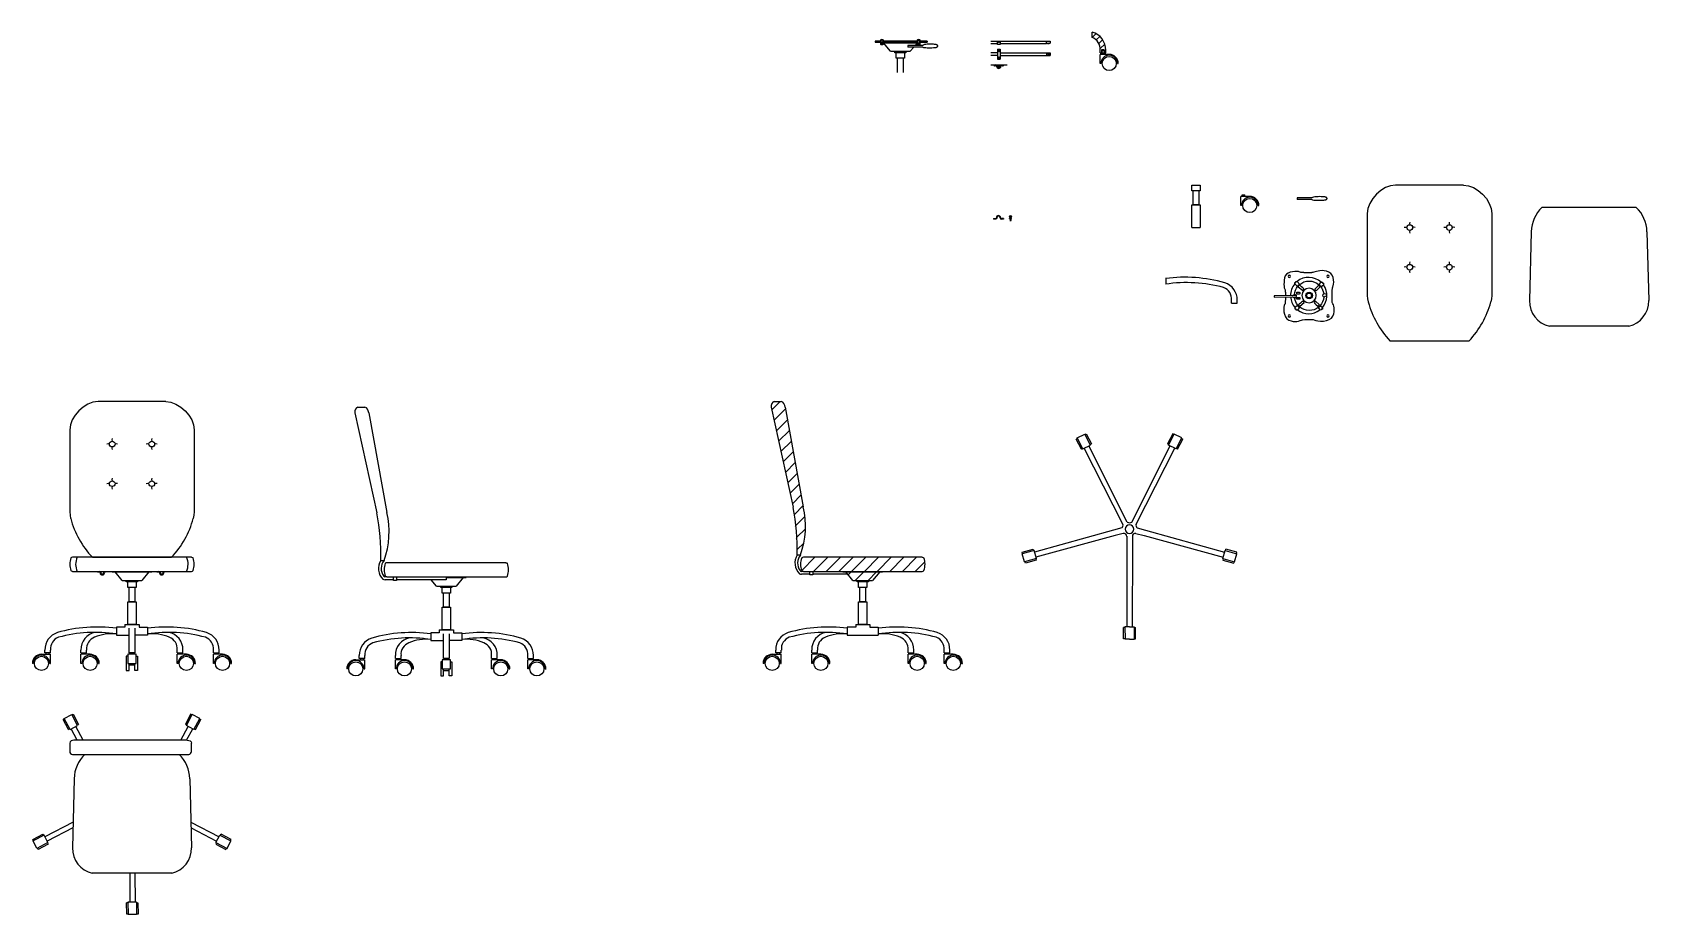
# Model space of a CAD drawing. Header units: millimetres. Extents: x 493 to 1064, y 679 to 991.
import ezdxf

# ---------------------------------------------------------------- set-up
doc = ezdxf.new("R2010")
doc.units = ezdxf.units.MM
doc.linetypes.add('CONTINUA', pattern=[0])
doc.layers.get('0').update_dxf_attribs({"color": 3})
for name, color, linetype in [('campiture', 4, 'Continuous'), ('giunzioni', 220, 'Continuous'), ('particolari', 8, 'Continuous'), ('sezioni', 3, 'Continuous')]:
    doc.layers.add(name, color=color, linetype=linetype)

msp = doc.modelspace()

# ---------------------------------------------------------------- hatches: boundary and pattern name
at = {"layer": 'campiture'}
h = msp.add_hatch(dxfattribs=at)
h.set_pattern_fill('ANSI31', color=256, scale=0.2)
h.set_pattern_definition([(45, (-10.06585, 0), (-0.4490128, 0.4490128), [])])
h.paths.add_polyline_path([(808.94, 987.28), (808.94, 987.65), (806.39, 987.65), (806.39, 987.28)])
h.paths.add_polyline_path([(792.62, 987.28), (792.62, 987.65), (790.61, 987.65), (790.61, 987.28)])
h = msp.add_hatch(dxfattribs=at)
h.set_pattern_fill('ANSI31', color=256, scale=0.2)
h.paths.add_polyline_path([(805.63, 987.65), (793.38, 987.65), (793.38, 987.28), (805.63, 987.28)])
h = msp.add_hatch(dxfattribs=at)
h.set_pattern_fill('ANSI31', color=256, scale=0.2)
h.paths.add_polyline_path([(805.63, 987.28), (793.38, 987.28), (793.38, 987.08), (793.44, 987.08), (805.57, 987.08), (805.63, 987.08)])
h = msp.add_hatch(dxfattribs=at)
h.set_pattern_fill('ANSI31', color=256)
edge = h.paths.add_edge_path()
edge.add_line((765.22, 823.07), (758.8, 858.31))
edge.add_spline(control_points=[(758.8, 858.31), (758.66, 859.09), (758.24, 860.27), (757.44, 860.27)], knot_values=[0, 0, 0, 0, 2.390945, 2.390945, 2.390945, 2.390945], degree=3, periodic=0)
edge.add_line((757.44, 860.27), (754.94, 860.27))
edge.add_spline(control_points=[(754.94, 860.27), (754.2, 860.27), (753.71, 859.05), (753.87, 858.32)], knot_values=[0, 0, 0, 0, 2.22823, 2.22823, 2.22823, 2.22823], degree=3, periodic=0)
edge.add_line((753.87, 858.32), (761.63, 822.92))
edge.add_arc((683.99, 807.75), 79.11, -1.2153, 11.0538, ccw=False)
edge.add_line((763.08, 806.08), (764.2, 806.08))
edge.add_arc((736.12, 816.29), 29.87, 340.0087, 373.1129)
edge = h.paths.add_edge_path()
edge.add_spline(control_points=[(807.83, 805.05), (807.75, 805.24), (807.44, 805.27), (807.23, 805.27)], knot_values=[0, 0, 0, 0, 0.636726, 0.636726, 0.636726, 0.636726], degree=3, periodic=0)
edge.add_line((807.23, 805.27), (765.23, 805.27))
edge.add_spline(control_points=[(765.23, 805.27), (765.02, 805.27), (764.71, 805.24), (764.64, 805.05)], knot_values=[0, 0, 0, 0, 0.636726, 0.636726, 0.636726, 0.636726], degree=3, periodic=0)
edge.add_arc((770.33, 802.82), 6.11, 158.6619, 201.3475)
edge.add_spline(control_points=[(764.64, 800.6), (764.72, 800.39), (765.01, 800.27), (765.23, 800.27)], knot_values=[0, 0, 0, 0, 0.675703, 0.675703, 0.675703, 0.675703], degree=3, periodic=0)
edge.add_line((765.23, 800.27), (807.23, 800.27))
edge.add_spline(control_points=[(807.23, 800.27), (807.46, 800.27), (807.74, 800.39), (807.82, 800.6)], knot_values=[0, 0, 0, 0, 0.675703, 0.675703, 0.675703, 0.675703], degree=3, periodic=0)
edge.add_arc((802.13, 802.82), 6.11, 338.6525, 381.3377)
h.paths.add_polyline_path([(792.23, 800.07), (780.2, 800.07), (782.73, 797.07), (786.23, 797.07), (789.73, 797.07)])
at = {"layer": 'giunzioni'}
h = msp.add_hatch(dxfattribs=at)
h.set_pattern_fill('ANSI31', color=256, scale=0.5)
h.set_pattern_definition([(45, (12.5888, -2.7525), (-1.122532, 1.122532), [])])
h.paths.add_polyline_path([(867.3, 990.77), (867.3, 988.98, -0.337472), (870.11, 984.47), (870.11, 983.47), (870.55, 983.47), (870.55, 983.55), (870.65, 983.55), (870.65, 984.56), (871.58, 984.56), (871.58, 983.55), (871.68, 983.55), (871.68, 983.47), (872.11, 983.47), (872.11, 984.47, 0.348302)])
h = msp.add_hatch(dxfattribs=at)
h.set_pattern_fill('ANSI31', color=256, scale=0.1)
h.set_pattern_definition([(45, (-7.8122, -8.36437), (-0.2245064, 0.2245064), [])])
h.paths.add_polyline_path([(833.81, 978.78, 1), (834.81, 978.78, 1)])

# ---------------------------------------------------------------- linework, layer by layer
for p, q in [((796.01, 984.08), (793.51, 987.08)), ((796.01, 984.08), (803.01, 984.08)), ((796.01, 984.08), (799.51, 984.08)), ((797.51, 983.58), (797.51, 984.08)), ((801.51, 983.58), (797.51, 983.58)), ((798.01, 981.58), (798.01, 983.58)), ((799.51, 984.08), (801.51, 984.08)), ((801.51, 983.58), (801.01, 983.58)), ((801.01, 983.58), (801.01, 981.58)), ((801.51, 984.08), (801.51, 983.58)), ((807.41, 986.13), (802.11, 986.13)), ((802.11, 986.13), (802.11, 985.55)), ((807.41, 985.55), (802.11, 985.55)), ((804.24, 985.55), (803.01, 984.08)), ((805.51, 987.08), (804.72, 986.13)), ((831.45, 987.65), (852.45, 987.65)), ((833.8, 986.65), (831.45, 986.65)), ((833.8, 983.53), (831.45, 983.53)), ((833.8, 987.65), (834.8, 987.65)), ((851.15, 986.65), (834.8, 986.65)), ((834.8, 983.53), (852.45, 983.53)), ((851.15, 986.65), (851.15, 987.65)), ((851.15, 986.9), (852.45, 986.9)), ((851.15, 983.53), (851.15, 982.53)), ((852.45, 987.65), (852.45, 986.9)), ((852.45, 983.53), (852.45, 982.53)), ((801.01, 981.58), (798.01, 981.58)), ((798.51, 976.58), (798.51, 981.58)), ((800.51, 981.58), (800.51, 976.58)), ((833.8, 982.53), (831.45, 982.53)), ((834.8, 982.53), (852.45, 982.53)), ((539.93, 860.27), (515.93, 860.27)), ((607.75, 858.32), (610.25, 858.32)), ((606.68, 856.37), (614.44, 820.97)), ((611.61, 856.35), (618.03, 821.11)), ((505.93, 850.27), (505.93, 823.66)), ((549.93, 850.27), (549.93, 823.66)), ((548.93, 805.27), (506.93, 805.27)), ((506.93, 800.27), (548.93, 800.27)), ((513.93, 805.27), (541.93, 805.27)), ((515.7, 800.07), (515.7, 800.27)), ((515.7, 800.07), (516.39, 800.07)), ((519.16, 800.07), (518.51, 800.07)), ((519.16, 800.07), (519.16, 800.27)), ((520.93, 800.27), (520.93, 800.07)), ((520.93, 800.07), (534.93, 800.07)), ((524.43, 797.07), (521.93, 800.07)), ((533.93, 800.07), (531.43, 797.07)), ((534.93, 800.07), (534.93, 800.27)), ((536.7, 800.07), (536.7, 800.27)), ((536.7, 800.07), (537.39, 800.07)), ((540.16, 800.07), (539.51, 800.07)), ((540.16, 800.07), (540.16, 800.27)), ((615.89, 804.12), (617.01, 804.12)), ((660.04, 803.32), (618.04, 803.32)), ((524.43, 797.07), (531.43, 797.07)), ((524.43, 797.07), (527.93, 797.07)), ((525.93, 796.57), (525.93, 797.07)), ((529.93, 796.57), (525.93, 796.57)), ((526.43, 794.57), (526.43, 796.57)), ((529.43, 794.57), (526.43, 794.57)), ((526.93, 789.57), (526.93, 794.57)), ((527.93, 797.07), (529.93, 797.07)), ((528.93, 794.57), (528.93, 789.57)), ((529.93, 796.57), (529.43, 796.57)), ((529.43, 796.57), (529.43, 794.57)), ((529.93, 797.07), (529.93, 796.57)), ((618.04, 798.32), (617.31, 798.32)), ((620.39, 797.32), (617.37, 797.32)), ((618.04, 798.32), (660.04, 798.32)), ((620.39, 798.32), (621.39, 798.32)), ((620.39, 797.12), (620.39, 798.32)), ((621.39, 797.12), (620.39, 797.12)), ((621.39, 798.32), (621.39, 797.12)), ((639.04, 797.32), (621.39, 797.32)), ((635.54, 795.12), (633.71, 797.32)), ((635.54, 795.12), (642.54, 795.12)), ((635.54, 795.12), (639.04, 795.12)), ((637.04, 794.62), (637.04, 795.12)), ((641.04, 794.62), (637.04, 794.62)), ((637.54, 792.62), (637.54, 794.62)), ((639.04, 798.32), (639.04, 797.32)), ((639.04, 798.12), (646.04, 798.12)), ((639.04, 795.12), (641.04, 795.12)), ((641.04, 794.62), (640.54, 794.62)), ((640.54, 794.62), (640.54, 792.62)), ((641.04, 795.12), (641.04, 794.62)), ((645.04, 798.12), (642.54, 795.12)), ((646.04, 798.12), (646.04, 798.32)), ((526.43, 789.57), (529.43, 789.57)), ((526.43, 781.57), (526.43, 789.57)), ((528.93, 789.57), (526.93, 789.57)), ((529.43, 789.57), (529.43, 781.57)), ((640.54, 792.62), (637.54, 792.62)), ((638.04, 787.62), (638.04, 792.62)), ((640.04, 792.62), (640.04, 787.62)), ((637.54, 787.62), (640.54, 787.62)), ((637.54, 779.62), (637.54, 787.62)), ((640.04, 787.62), (638.04, 787.62)), ((640.54, 787.62), (640.54, 779.62)), ((525.43, 780.57), (522.43, 780.57)), ((522.43, 780.57), (522.43, 777.77)), ((522.43, 777.77), (526.93, 777.77)), ((525.43, 781.57), (530.43, 781.57)), ((525.43, 781.57), (525.43, 780.57)), ((529.43, 781.57), (526.43, 781.57)), ((526.93, 771.5), (526.93, 780.17)), ((528.93, 780.17), (528.93, 771.5)), ((533.43, 777.77), (528.93, 777.77)), ((530.43, 781.57), (530.43, 780.57)), ((530.43, 780.57), (533.43, 780.57)), ((533.43, 780.57), (533.43, 777.77)), ((636.54, 778.62), (633.54, 778.62)), ((633.54, 778.62), (633.54, 775.82)), ((636.54, 779.62), (641.54, 779.62)), ((636.54, 779.62), (636.54, 778.62)), ((640.54, 779.62), (637.54, 779.62)), ((638.04, 769.54), (638.04, 778.22)), ((640.04, 778.22), (640.04, 769.54)), ((641.54, 779.62), (641.54, 778.62)), ((641.54, 778.62), (644.54, 778.62)), ((644.54, 778.62), (644.54, 775.82)), ((497.15, 771.5), (497.15, 772.5)), ((499.15, 771.5), (497.15, 771.5)), ((497.65, 771), (497.65, 771.5)), ((498.65, 771), (498.65, 771.5)), ((499.15, 771.5), (499.15, 772.5)), ((509.9, 771.5), (509.9, 772.5)), ((509.9, 771.5), (511.9, 771.5)), ((510.4, 771), (510.4, 771.5)), ((511.4, 771), (511.4, 771.5)), ((511.9, 771.5), (511.9, 772.5)), ((528.93, 771.5), (526.93, 771.5)), ((527.43, 771.5), (527.43, 771)), ((528.43, 771.5), (528.43, 771)), ((543.94, 771.5), (543.94, 772.5)), ((543.94, 771.5), (545.94, 771.5)), ((544.44, 771), (544.44, 771.5)), ((545.44, 771), (545.44, 771.5)), ((545.94, 771.5), (545.94, 772.5)), ((556.71, 771.5), (556.71, 772.5)), ((556.71, 771.5), (558.71, 771.5)), ((557.21, 771), (557.21, 771.5)), ((558.21, 771), (558.21, 771.5)), ((558.71, 771.5), (558.71, 772.5)), ((633.54, 775.82), (638.04, 775.82)), ((644.54, 775.82), (640.04, 775.82)), ((493.01, 767.77), (492.71, 767.77)), ((495.93, 771), (499.15, 771)), ((498.85, 767.77), (499.15, 767.77)), ((499.15, 767.77), (499.15, 771)), ((509.9, 767.77), (509.9, 771)), ((513.13, 771), (509.9, 771)), ((510.21, 767.77), (509.9, 767.77)), ((516.04, 767.77), (516.35, 767.77)), ((526.43, 770.27), (525.93, 770.27)), ((525.93, 770.27), (525.93, 765.27)), ((526.43, 771), (526.43, 767.77)), ((529.43, 771), (526.43, 771)), ((526.43, 767.77), (529.43, 767.77)), ((526.93, 765.27), (526.93, 767.77)), ((526.93, 767.27), (528.93, 767.27)), ((528.93, 765.27), (528.93, 767.77)), ((529.43, 767.77), (529.43, 771)), ((529.43, 770.27), (529.93, 770.27)), ((529.93, 770.27), (529.93, 765.27)), ((543.94, 767.77), (543.94, 771)), ((547.16, 771), (543.94, 771)), ((544.24, 767.77), (543.94, 767.77)), ((550.08, 767.77), (550.38, 767.77)), ((556.71, 767.77), (556.71, 771)), ((559.93, 771), (556.71, 771)), ((557.01, 767.77), (556.71, 767.77)), ((562.85, 767.77), (563.15, 767.77)), ((604.13, 765.82), (603.82, 765.82)), ((607.04, 769.04), (610.27, 769.04)), ((608.27, 769.54), (608.27, 770.54)), ((610.27, 769.54), (608.27, 769.54)), ((608.77, 769.04), (608.77, 769.54)), ((609.77, 769.04), (609.77, 769.54)), ((609.96, 765.82), (610.27, 765.82)), ((610.27, 769.54), (610.27, 770.54)), ((610.27, 765.82), (610.27, 769.04)), ((621.02, 769.54), (621.02, 770.54)), ((621.02, 769.54), (623.02, 769.54)), ((621.02, 765.82), (621.02, 769.04)), ((624.24, 769.04), (621.02, 769.04)), ((621.32, 765.82), (621.02, 765.82)), ((621.52, 769.04), (621.52, 769.54)), ((622.52, 769.04), (622.52, 769.54)), ((623.02, 769.54), (623.02, 770.54)), ((627.16, 765.82), (627.46, 765.82)), ((637.54, 768.32), (637.04, 768.32)), ((637.04, 768.32), (637.04, 763.32)), ((637.54, 769.04), (637.54, 765.82)), ((640.54, 769.04), (637.54, 769.04)), ((637.54, 765.82), (640.54, 765.82)), ((640.04, 769.54), (638.04, 769.54)), ((638.04, 763.32), (638.04, 765.82)), ((638.54, 769.54), (638.54, 769.04)), ((639.54, 769.54), (639.54, 769.04)), ((640.04, 763.32), (640.04, 765.82)), ((640.54, 765.82), (640.54, 769.04)), ((640.54, 768.32), (641.04, 768.32)), ((641.04, 768.32), (641.04, 763.32)), ((655.06, 769.54), (655.06, 770.54)), ((655.06, 769.54), (657.06, 769.54)), ((655.06, 765.82), (655.06, 769.04)), ((658.28, 769.04), (655.06, 769.04)), ((655.36, 765.82), (655.06, 765.82)), ((655.56, 769.04), (655.56, 769.54)), ((656.56, 769.04), (656.56, 769.54)), ((657.06, 769.54), (657.06, 770.54)), ((661.2, 765.82), (661.5, 765.82)), ((667.82, 769.54), (667.82, 770.54)), ((667.82, 769.54), (669.82, 769.54)), ((667.82, 765.82), (667.82, 769.04)), ((671.04, 769.04), (667.82, 769.04)), ((668.13, 765.82), (667.82, 765.82)), ((668.32, 769.04), (668.32, 769.54)), ((669.32, 769.04), (669.32, 769.54)), ((669.82, 769.54), (669.82, 770.54)), ((673.96, 765.82), (674.27, 765.82)), ((525.93, 765.27), (526.93, 765.27)), ((529.93, 765.27), (528.93, 765.27)), ((637.04, 763.32), (638.04, 763.32)), ((638.04, 765.32), (640.04, 765.32)), ((641.04, 763.32), (640.04, 763.32)), ((503.99, 748.33), (506.65, 749.73)), ((508.69, 745.83), (506.65, 749.73)), ((506.65, 749.73), (506.74, 749.55)), ((506.74, 749.55), (507.18, 749.78)), ((507.18, 749.78), (509.04, 746.24)), ((548.67, 749.78), (546.82, 746.24)), ((547.16, 745.83), (549.21, 749.73)), ((549.12, 749.55), (548.67, 749.78)), ((549.21, 749.73), (549.12, 749.55)), ((551.87, 748.33), (549.21, 749.73)), ((504.07, 748.15), (503.63, 747.91)), ((505.5, 744.38), (503.63, 747.91)), ((506.03, 744.44), (503.99, 748.33)), ((505.5, 744.38), (505.92, 744.65)), ((506.03, 744.44), (508.69, 745.83)), ((508.61, 740.63), (506.48, 744.67)), ((510.65, 740.63), (508.11, 745.52)), ((508.6, 746.01), (509.04, 746.24)), ((508.69, 745.83), (508.6, 746.01)), ((545.21, 740.63), (547.75, 745.52)), ((547.26, 746.01), (546.82, 746.24)), ((547.16, 745.83), (547.26, 746.01)), ((549.82, 744.44), (547.16, 745.83)), ((547.25, 740.63), (549.38, 744.67)), ((549.82, 744.44), (551.87, 748.33)), ((549.82, 744.44), (549.91, 744.62)), ((549.91, 744.62), (550.36, 744.38)), ((550.36, 744.38), (552.23, 747.91)), ((551.79, 748.15), (552.23, 747.91)), ((505.93, 739.63), (505.93, 736.63)), ((547.48, 740.63), (507.43, 740.63)), ((548.98, 736.63), (548.98, 739.63)), ((506.93, 735.63), (541.93, 735.63)), ((541.93, 735.63), (547.98, 735.63)), ((507.48, 727.02), (506.88, 702.65)), ((548.38, 727.02), (548.98, 702.65)), ((507.1, 711.69), (497.15, 706.53)), ((507.05, 709.66), (498, 704.9)), ((548.76, 711.69), (558.71, 706.53)), ((548.81, 709.66), (557.85, 704.9)), ((492.89, 705.6), (496.43, 707.46)), ((493.13, 705.16), (492.89, 705.6)), ((496.84, 707.11), (492.95, 705.07)), ((492.95, 705.07), (493.13, 705.16)), ((494.34, 702.41), (492.95, 705.07)), ((498.24, 704.45), (494.34, 702.41)), ((498.29, 703.92), (494.76, 702.05)), ((496.67, 707.02), (496.43, 707.46)), ((496.84, 707.11), (496.67, 707.02)), ((498.24, 704.45), (496.84, 707.11)), ((498.24, 704.45), (498.06, 704.36)), ((498.06, 704.36), (498.29, 703.92)), ((557.8, 704.36), (557.56, 703.92)), ((557.56, 703.92), (561.1, 702.05)), ((557.62, 704.45), (559.01, 707.11)), ((557.62, 704.45), (561.52, 702.41)), ((557.62, 704.45), (557.8, 704.36)), ((559.01, 707.11), (562.91, 705.07)), ((559.01, 707.11), (559.19, 707.02)), ((559.19, 707.02), (559.43, 707.46)), ((562.96, 705.6), (559.43, 707.46)), ((561.52, 702.41), (562.91, 705.07)), ((562.73, 705.16), (562.96, 705.6)), ((562.91, 705.07), (562.73, 705.16)), ((494.52, 702.49), (494.76, 702.05)), ((561.33, 702.49), (561.1, 702.05)), ((541.96, 693.63), (513.89, 693.63)), ((527.15, 693.63), (527.18, 683.39)), ((528.93, 693.63), (529.02, 683.4)), ((526.53, 683.19), (526.03, 683.18)), ((526.06, 679.18), (526.03, 683.18)), ((529.52, 683.41), (526.52, 683.39)), ((526.52, 683.39), (526.56, 678.99)), ((526.52, 683.39), (526.53, 683.19)), ((529.52, 683.41), (529.56, 679.01)), ((529.52, 683.41), (529.53, 683.21)), ((529.53, 683.21), (530.03, 683.21)), ((530.03, 683.21), (530.07, 679.21)), ((526.56, 679.19), (526.06, 679.18)), ((526.56, 678.99), (526.56, 679.19)), ((529.56, 679.01), (526.56, 678.99)), ((530.07, 679.21), (529.56, 679.21))]:
    msp.add_line(p, q)
msp.add_lwpolyline([(807.41, 985.55), (807.65, 985.46), (808.01, 985.39), (808.48, 985.35), (809.01, 985.32), (809.58, 985.31), (810.15, 985.31), (810.7, 985.33), (811.18, 985.35), (811.58, 985.38), (811.9, 985.41), (812.14, 985.46), (812.33, 985.5), (812.46, 985.55), (812.55, 985.6), (812.61, 985.66), (812.66, 985.72), (812.69, 985.77), (812.71, 985.83), (812.72, 985.89), (812.73, 985.95), (812.72, 986.01), (812.71, 986.06), (812.69, 986.12), (812.66, 986.18), (812.61, 986.23), (812.55, 986.29), (812.46, 986.34), (812.33, 986.39), (812.14, 986.44), (811.9, 986.48), (811.58, 986.52), (811.18, 986.55), (810.69, 986.57), (810.15, 986.58), (809.57, 986.57), (809, 986.55), (808.47, 986.49), (808, 986.41), (807.64, 986.29), (807.41, 986.13)])
for centre, radius in [((520.93, 845.27), 1), ((534.93, 845.27), 1), ((520.93, 831.27), 1), ((534.93, 831.27), 1), ((517.43, 799.77), 0.5), ((538.43, 799.77), 0.5), ((495.93, 767.77), 2.5), ((513.13, 767.77), 2.5), ((547.16, 767.77), 2.5), ((559.93, 767.77), 2.5), ((607.04, 765.82), 2.5), ((624.24, 765.82), 2.5), ((658.28, 765.82), 2.5), ((671.04, 765.82), 2.5)]:
    msp.add_circle(centre, radius)
for centre, radius, start, end in [((522.26, 846.75), 1.42, 162.1962, 199.7517), ((536.26, 846.75), 1.42, 162.1962, 199.7517), ((519.5, 843.93), 1.42, 72.1962, 110.851), ((522.28, 843.84), 1.42, 162.1962, 200.851), ((522.41, 843.94), 1.42, 72.1962, 109.7517), ((533.5, 843.93), 1.42, 72.1962, 110.851), ((536.28, 843.84), 1.42, 162.1962, 200.851), ((536.41, 843.94), 1.42, 72.1962, 109.7517), ((519.5, 829.93), 1.42, 72.1962, 110.851), ((522.26, 832.75), 1.42, 162.1962, 199.7517), ((522.28, 829.84), 1.42, 162.1962, 200.851), ((522.41, 829.94), 1.42, 72.1962, 109.7517), ((533.5, 829.93), 1.42, 72.1962, 110.851), ((536.26, 832.75), 1.42, 162.1962, 199.7517), ((536.28, 829.84), 1.42, 162.1962, 200.851), ((536.41, 829.94), 1.42, 72.1962, 109.7517), ((537.33, 827.39), 32.19, 195.1454, 223.3814), ((518.53, 827.39), 32.19, 316.6186, 344.8546), ((536.8, 805.8), 79.11, 358.7847, 11.0538), ((588.94, 814.33), 29.87, 340.0087, 13.1129), ((512.03, 802.82), 6.11, 158.6623, 201.3475), ((514.13, 802.82), 6.11, 156.3482, 204.6254), ((541.65, 802.82), 6.11, 335.3746, 23.6518), ((543.83, 802.82), 6.11, 338.6525, 21.3377), ((620.42, 801.28), 5.35, 147.8769, 225.0197), ((620.51, 801.3), 4.49, 141.1697, 216.3372), ((623.14, 800.87), 6.11, 158.6623, 201.3475), ((654.94, 800.87), 6.11, 338.6525, 21.3377), ((517.43, 799.77), 0.748, 180, 0), ((517.43, 799.77), 0.557, 180, 0), ((538.43, 799.77), 0.748, 180, 0), ((538.43, 799.77), 0.557, 180, 0), ((503.52, 772.61), 6.37, 107.8159, 181.0531), ((503.51, 772.91), 4.38, 110.7878, 185.3803), ((515.63, 728.85), 51.77, 82.4595, 105.7661), ((514.96, 729.07), 49.66, 81.3544, 105.1787), ((516.06, 772.68), 6.16, 100.3409, 181.6854), ((516.27, 772.91), 4.38, 110.7878, 185.3803), ((520.91, 762.12), 16.12, 84.6432, 112.6068), ((540.22, 728.85), 51.77, 74.2339, 97.5405), ((540.89, 729.07), 49.66, 74.8213, 98.6456), ((534.93, 762.12), 16.12, 67.3932, 95.3568), ((539.78, 772.68), 6.16, 358.3146, 79.6591), ((539.57, 772.91), 4.38, 354.6197, 69.2122), ((552.34, 772.91), 4.38, 354.6197, 69.2122), ((552.34, 772.61), 6.37, 358.9469, 72.1841), ((626.75, 726.9), 51.77, 82.4595, 105.7661), ((651.34, 726.9), 51.77, 74.2339, 97.5405), ((614.63, 770.66), 6.37, 107.8159, 181.0531), ((614.63, 770.95), 4.38, 110.7878, 185.3803), ((626.08, 727.12), 49.66, 81.3544, 105.1787), ((627.18, 770.72), 6.16, 100.3409, 181.6854), ((627.38, 770.95), 4.38, 110.7878, 185.3803), ((632.03, 760.17), 16.12, 84.6432, 112.6068), ((652.01, 727.12), 49.66, 74.8213, 98.6456), ((646.05, 760.17), 16.12, 67.3932, 95.3568), ((650.9, 770.72), 6.16, 358.3146, 79.6591), ((650.69, 770.95), 4.38, 354.6197, 69.2122), ((663.46, 770.95), 4.38, 354.6197, 69.2122), ((663.46, 770.66), 6.37, 358.9469, 72.1841), ((495.93, 767.77), 3.22, 90, 180), ((495.93, 767.77), 2.92, 0, 180), ((513.13, 767.77), 2.92, 0, 180), ((513.13, 767.77), 3.22, 0, 90), ((547.16, 767.77), 2.92, 0, 180), ((547.16, 767.77), 3.22, 0, 90), ((559.93, 767.77), 2.92, 0, 180), ((559.93, 767.77), 3.22, 0, 90), ((607.04, 765.82), 3.22, 90, 180), ((607.04, 765.82), 2.92, 0, 180), ((624.24, 765.82), 2.92, 0, 180), ((624.24, 765.82), 3.22, 0, 90), ((658.28, 765.82), 2.92, 0, 180), ((658.28, 765.82), 3.22, 0, 90), ((671.04, 765.82), 2.92, 0, 180), ((671.04, 765.82), 3.22, 0, 90), ((520.01, 726.66), 12.53, 134.3586, 178.3535), ((535.85, 726.66), 12.53, 1.6465, 45.6414), ((515.9, 702.43), 9.03, 178.5999, 257.1658), ((539.96, 702.43), 9.03, 282.8342, 1.4001)]:
    msp.add_arc(centre, radius, start, end)
for points in [[(515.93, 860.27), (511.21, 860.27), (505.93, 854.99), (505.93, 850.27)], [(539.93, 860.27), (544.64, 860.27), (549.93, 854.99), (549.93, 850.27)], [(607.75, 858.32), (607.01, 858.32), (606.52, 857.09), (606.68, 856.37)], [(611.61, 856.35), (611.47, 857.14), (611.05, 858.32), (610.25, 858.32)], [(505.93, 823.66), (505.93, 822.1), (505.84, 820.49), (506.25, 818.98)], [(549.93, 823.66), (549.93, 822.1), (550.01, 820.49), (549.61, 818.98)], [(506.93, 805.27), (506.72, 805.27), (506.41, 805.24), (506.33, 805.05)], [(506.93, 800.27), (506.7, 800.27), (506.42, 800.39), (506.33, 800.6)], [(516.87, 799.77), (516.87, 800.01), (516.62, 800.27), (516.39, 800.27)], [(516.39, 800.07), (516.53, 800.07), (516.68, 799.91), (516.68, 799.77)], [(517.99, 799.77), (517.99, 800.02), (518.27, 800.27), (518.51, 800.27)], [(518.51, 800.07), (518.36, 800.07), (518.18, 799.92), (518.18, 799.77)], [(537.87, 799.77), (537.87, 800.01), (537.62, 800.27), (537.39, 800.27)], [(537.39, 800.07), (537.53, 800.07), (537.68, 799.91), (537.68, 799.77)], [(538.99, 799.77), (538.99, 800.02), (539.27, 800.27), (539.51, 800.27)], [(539.51, 800.07), (539.36, 800.07), (539.18, 799.92), (539.18, 799.77)], [(548.93, 805.27), (549.14, 805.27), (549.45, 805.24), (549.52, 805.05)], [(548.93, 800.27), (549.15, 800.27), (549.44, 800.39), (549.52, 800.6)], [(618.04, 803.32), (617.83, 803.32), (617.53, 803.29), (617.45, 803.09)], [(660.04, 803.32), (660.26, 803.32), (660.56, 803.29), (660.64, 803.09)], [(616.64, 797.5), (616.87, 797.39), (617.12, 797.32), (617.37, 797.32)], [(616.89, 798.64), (616.99, 798.5), (617.14, 798.32), (617.31, 798.32)], [(618.04, 798.32), (617.82, 798.32), (617.53, 798.43), (617.45, 798.64)], [(660.04, 798.32), (660.27, 798.32), (660.56, 798.43), (660.64, 798.64)], [(507.43, 740.63), (506.83, 740.63), (505.93, 740.23), (505.93, 739.63)], [(547.48, 740.63), (548.08, 740.63), (548.98, 740.23), (548.98, 739.63)], [(505.93, 736.63), (505.93, 736.15), (506.46, 735.63), (506.93, 735.63)], [(547.98, 735.63), (548.45, 735.63), (548.98, 736.15), (548.98, 736.63)]]:
    msp.add_open_spline(points, degree=3)
for p, q in [((867.3, 988.98), (867.3, 990.77)), ((792.62, 987.65), (790.61, 987.65)), ((790.61, 987.65), (790.61, 987.28)), ((790.61, 987.28), (792.62, 987.28)), ((792.51, 987.28), (792.51, 987.08)), ((792.56, 987.08), (792.51, 987.08)), ((805.63, 987.65), (793.38, 987.65)), ((793.38, 987.28), (805.63, 987.28)), ((793.44, 987.08), (805.57, 987.08)), ((808.94, 987.65), (806.39, 987.65)), ((806.39, 987.28), (808.94, 987.28)), ((806.45, 987.08), (806.51, 987.08)), ((806.51, 987.08), (806.51, 987.28)), ((808.94, 987.65), (808.94, 987.28)), ((870.11, 983.47), (870.11, 984.47)), ((870.11, 983.47), (870.61, 983.47)), ((870.11, 979.75), (870.11, 982.97)), ((873.34, 982.97), (870.11, 982.97)), ((870.61, 982.97), (870.61, 983.47)), ((871.61, 982.97), (871.61, 983.47)), ((871.68, 983.47), (872.11, 983.47)), ((872.11, 983.47), (872.11, 984.47)), ((831.45, 979.28), (837.24, 979.28)), ((870.42, 979.75), (870.11, 979.75)), ((876.25, 979.75), (876.56, 979.75)), ((753.87, 858.32), (761.63, 822.92)), ((754.94, 860.27), (757.44, 860.27)), ((758.8, 858.31), (765.22, 823.07)), ((763.08, 806.08), (764.2, 806.08)), ((807.23, 805.27), (765.23, 805.27)), ((765.23, 800.27), (807.23, 800.27)), ((779.19, 800.07), (779.19, 800.27)), ((779.19, 800.07), (793.23, 800.07)), ((782.73, 797.07), (780.2, 800.07)), ((792.23, 800.07), (789.73, 797.07)), ((793.23, 800.07), (793.23, 800.27)), ((782.73, 797.07), (789.73, 797.07))]:
    msp.add_line(p, q, dxfattribs=at)
for centre, radius in [((834.31, 978.78), 0.5), ((873.34, 979.75), 2.5)]:
    msp.add_circle(centre, radius, dxfattribs=at)
for centre, radius, start, end in [((865.74, 984.59), 6.38, 358.9733, 75.7866), ((865.75, 984.88), 4.38, 354.6197, 69.2122), ((873.34, 979.75), 2.92, 0, 180), ((873.34, 979.75), 3.22, 0, 90), ((683.99, 807.75), 79.11, 358.7847, 11.0538), ((736.12, 816.29), 29.87, 340.0087, 13.1129), ((880.52, 815.2), 1.5, 90, 270), ((880.52, 815.2), 1.5, 270, 90), ((770.33, 802.82), 6.11, 158.6623, 201.3475), ((802.13, 802.82), 6.11, 338.6525, 21.3377)]:
    msp.add_arc(centre, radius, start, end, dxfattribs=at)
for points in [[(754.94, 860.27), (754.2, 860.27), (753.71, 859.05), (753.87, 858.32)], [(758.8, 858.31), (758.66, 859.09), (758.24, 860.27), (757.44, 860.27)], [(765.23, 805.27), (765.02, 805.27), (764.71, 805.24), (764.64, 805.05)], [(765.23, 800.27), (765.01, 800.27), (764.72, 800.39), (764.64, 800.6)], [(807.23, 805.27), (807.44, 805.27), (807.75, 805.24), (807.83, 805.05)], [(807.23, 800.27), (807.46, 800.27), (807.74, 800.39), (807.82, 800.6)]]:
    msp.add_open_spline(points, degree=3, dxfattribs=at)
at = {"layer": 'particolari'}
for p, q in [((792.38, 987.72), (793.62, 987.72)), ((792.61, 986.47), (792.61, 986.63)), ((792.7, 986.37), (792.61, 986.47)), ((793.37, 986.47), (792.61, 986.47)), ((792.62, 987.08), (792.62, 987.65)), ((793.27, 986.37), (792.7, 986.37)), ((793.37, 986.47), (793.27, 986.37)), ((793.37, 986.63), (793.37, 986.47)), ((793.38, 987.65), (793.38, 987.08)), ((806.63, 987.72), (805.4, 987.72)), ((805.62, 986.47), (805.62, 986.63)), ((805.72, 986.37), (805.62, 986.47)), ((806.38, 986.47), (805.62, 986.47)), ((805.63, 987.65), (805.63, 987.07)), ((806.29, 986.37), (805.72, 986.37)), ((806.38, 986.47), (806.29, 986.37)), ((806.38, 986.63), (806.38, 986.47)), ((806.39, 987.07), (806.39, 987.65)), ((833.8, 986.45), (833.8, 987.65)), ((834.8, 987.45), (833.8, 987.45)), ((834.8, 986.45), (833.8, 986.45)), ((833.8, 984.76), (834.8, 984.76)), ((833.8, 984.76), (833.8, 981.3)), ((833.98, 987.45), (833.98, 987.42)), ((833.98, 987.42), (834.61, 987.42)), ((834.19, 987.34), (834.4, 987.34)), ((834.61, 987.45), (834.61, 987.42)), ((834.8, 987.65), (834.8, 986.45)), ((834.8, 984.76), (834.8, 981.3)), ((851.51, 986.9), (851.51, 986.87)), ((851.51, 986.87), (852.13, 986.87)), ((851.71, 986.79), (851.92, 986.79)), ((852.13, 986.9), (852.13, 986.87)), ((870.7, 983.47), (871.53, 983.47)), ((832.57, 979.08), (832.57, 979.28)), ((832.57, 979.08), (833.26, 979.08)), ((832.61, 979.08), (832.61, 979.05)), ((832.61, 979.05), (833.24, 979.05)), ((832.82, 978.97), (833.03, 978.97)), ((833.24, 979.08), (833.24, 979.05)), ((833.8, 981.3), (834.8, 981.3)), ((836.04, 979.08), (835.39, 979.08)), ((835.4, 979.08), (835.4, 979.05)), ((835.4, 979.05), (836.02, 979.05)), ((835.61, 978.97), (835.82, 978.97)), ((836.02, 979.08), (836.02, 979.05)), ((836.04, 979.08), (836.04, 979.28)), ((902.54, 934.78), (902.54, 936.78)), ((902.54, 936.78), (905.54, 936.78)), ((905.54, 934.78), (902.54, 934.78)), ((903.04, 929.78), (903.04, 934.78)), ((905.04, 934.78), (905.04, 929.78)), ((905.54, 936.78), (905.54, 934.78)), ((919.82, 929.57), (919.82, 932.79)), ((923.04, 932.79), (919.82, 932.79)), ((920.32, 932.79), (920.32, 933.29)), ((920.32, 933.29), (921.32, 933.29)), ((921.32, 932.79), (921.32, 933.29)), ((945.02, 932.24), (939.72, 932.24)), ((939.72, 932.24), (939.72, 931.67)), ((945.02, 931.67), (939.72, 931.67)), ((998.57, 936.78), (974.57, 936.78)), ((902.54, 929.78), (905.54, 929.78)), ((902.54, 921.78), (902.54, 929.78)), ((905.04, 929.78), (903.04, 929.78)), ((905.54, 929.78), (905.54, 921.78)), ((920.12, 929.57), (919.82, 929.57)), ((925.96, 929.57), (926.26, 929.57)), ((964.57, 926.78), (964.57, 900.17)), ((1008.57, 926.78), (1008.57, 900.17)), ((1026.28, 928.93), (1059.65, 928.93)), ((832.47, 924.95), (833.11, 924.95)), ((832.47, 924.95), (832.47, 924.75)), ((833.11, 924.75), (832.47, 924.75)), ((835.93, 924.95), (835.24, 924.95)), ((835.93, 924.75), (835.24, 924.75)), ((835.93, 924.95), (835.93, 924.75)), ((838.86, 925.07), (838.09, 925.07)), ((838.09, 925.04), (838.09, 925.07)), ((838.86, 925.04), (838.09, 925.04)), ((838.6, 925.17), (838.35, 925.17)), ((838.86, 925.04), (838.86, 925.07)), ((902.54, 921.78), (905.54, 921.78)), ((1022.52, 920.32), (1021.91, 895.95)), ((1063.42, 920.32), (1064.02, 895.95)), ((893.3, 903.77), (893.3, 901.77)), ((942.13, 905.88), (944.94, 905.9)), ((938.1, 897.73), (938.1, 897.81)), ((938.1, 897.22), (938.1, 897.31)), ((916.57, 895.09), (916.57, 896.09)), ((916.57, 895.09), (918.57, 895.09)), ((918.57, 895.09), (918.57, 896.09)), ((940.03, 892.61), (940.03, 892.61)), ((1057, 886.93), (1028.93, 886.93)), ((972.57, 881.78), (1000.57, 881.78))]:
    msp.add_line(p, q, dxfattribs=at)
at = {"layer": 'particolari', "linetype": 'Continuous'}
for p, q in [((793.44, 987.08), (792.56, 987.08)), ((792.56, 987.08), (792.56, 986.63)), ((793.44, 986.63), (792.56, 986.63)), ((792.78, 987.08), (792.78, 986.63)), ((793.22, 987.08), (793.22, 986.63)), ((793.44, 987.08), (793.44, 986.63)), ((805.57, 987.08), (806.45, 987.08)), ((805.57, 987.08), (805.57, 986.63)), ((806.45, 986.63), (805.57, 986.63)), ((805.79, 987.08), (805.79, 986.63)), ((806.23, 987.08), (806.23, 986.63)), ((806.45, 987.08), (806.45, 986.63))]:
    msp.add_line(p, q, dxfattribs=at)
at = {"layer": 'particolari', "linetype": 'CONTINUA', "ltscale": 0.02}
for p, q in [((870.55, 983.55), (870.55, 983.47)), ((870.65, 984.56), (870.65, 983.55)), ((870.65, 984.51), (871.58, 984.51)), ((870.65, 984.46), (871.58, 984.46)), ((870.65, 984.39), (871.58, 984.39)), ((870.65, 984.34), (870.7, 984.34)), ((870.65, 984.26), (870.7, 984.26)), ((870.65, 984.21), (870.7, 984.21)), ((870.65, 984.13), (870.7, 984.13)), ((870.65, 984.08), (870.7, 984.08)), ((870.65, 984.01), (870.7, 984.01)), ((870.65, 983.96), (870.7, 983.96)), ((870.65, 983.88), (870.7, 983.88)), ((870.65, 983.83), (870.7, 983.83)), ((870.65, 983.76), (870.7, 983.76)), ((870.65, 983.71), (870.7, 983.71)), ((870.65, 983.58), (870.7, 983.58)), ((870.7, 984.36), (870.7, 983.47)), ((870.7, 983.5), (871.53, 983.5)), ((871.53, 984.36), (871.53, 983.47)), ((871.53, 984.34), (871.58, 984.34)), ((871.53, 984.26), (871.58, 984.26)), ((871.53, 984.21), (871.58, 984.21)), ((871.53, 984.13), (871.58, 984.13)), ((871.53, 984.08), (871.58, 984.08)), ((871.53, 984.01), (871.58, 984.01)), ((871.53, 983.96), (871.58, 983.96)), ((871.53, 983.88), (871.58, 983.88)), ((871.53, 983.83), (871.58, 983.83)), ((871.53, 983.76), (871.58, 983.76)), ((871.53, 983.71), (871.58, 983.71)), ((871.53, 983.58), (871.58, 983.58)), ((871.58, 984.56), (871.58, 983.55)), ((871.68, 983.55), (871.68, 983.47))]:
    msp.add_line(p, q, dxfattribs=at)
at = {"layer": 'particolari', "linetype": 'CONTINUA', "ltscale": 0.1}
for p, q in [((870.55, 983.55), (870.7, 983.55)), ((870.55, 983.47), (870.7, 983.47)), ((871.58, 984.56), (870.65, 984.56)), ((871.53, 984.36), (870.7, 984.36)), ((871.53, 983.55), (871.68, 983.55)), ((871.53, 983.47), (871.68, 983.47))]:
    msp.add_line(p, q, dxfattribs=at)
at = {"layer": 'particolari'}
for points in [[(834.31, 984.34), (834.2, 984.28), (834.2, 984.16), (834.31, 984.1), (834.41, 984.16), (834.41, 984.28)], [(851.81, 983.13), (851.7, 983.07), (851.7, 982.95), (851.81, 982.89), (851.91, 982.95), (851.91, 983.07)], [(834.31, 981.91), (834.2, 981.85), (834.2, 981.73), (834.31, 981.67), (834.41, 981.73), (834.41, 981.85)], [(838.47, 925.78), (838.35, 925.71), (838.35, 925.56), (838.47, 925.49), (838.6, 925.56), (838.6, 925.71)]]:
    msp.add_lwpolyline(points, close=True, dxfattribs=at)
for points in [[(945.02, 931.67), (945.25, 931.58), (945.62, 931.51), (946.08, 931.46), (946.62, 931.44), (947.19, 931.43), (947.76, 931.43), (948.3, 931.44), (948.79, 931.47), (949.19, 931.5), (949.5, 931.53), (949.75, 931.57), (949.93, 931.62), (950.06, 931.67), (950.16, 931.72), (950.22, 931.78), (950.26, 931.83), (950.29, 931.89), (950.32, 931.95), (950.33, 932.01), (950.33, 932.06), (950.33, 932.12), (950.32, 932.18), (950.29, 932.24), (950.26, 932.3), (950.22, 932.35), (950.16, 932.41), (950.06, 932.46), (949.93, 932.51), (949.75, 932.55), (949.5, 932.6), (949.18, 932.63), (948.78, 932.66), (948.3, 932.69), (947.75, 932.7), (947.18, 932.69), (946.61, 932.66), (946.07, 932.61), (945.61, 932.53), (945.24, 932.41), (945.02, 932.24)], [(838.28, 925.04), (838.28, 925.03), (838.28, 925.02), (838.28, 925.02), (838.27, 925.01), (838.28, 925), (838.28, 925), (838.28, 925), (838.28, 924.99), (838.29, 924.99), (838.31, 924.98), (838.32, 924.98), (838.34, 924.97), (838.36, 924.97), (838.37, 924.96), (838.38, 924.96), (838.39, 924.96), (838.4, 924.95), (838.42, 924.95), (838.43, 924.95), (838.45, 924.94), (838.47, 924.94), (838.48, 924.94), (838.51, 924.94), (838.53, 924.94), (838.54, 924.95), (838.56, 924.95), (838.57, 924.95), (838.59, 924.96), (838.6, 924.96), (838.62, 924.96), (838.62, 924.97), (838.64, 924.97), (838.64, 924.97), (838.65, 924.98), (838.66, 924.98), (838.67, 924.98), (838.67, 924.99), (838.67, 924.99), (838.68, 925), (838.68, 925.01), (838.68, 925.01), (838.68, 925.02), (838.68, 925.03), (838.68, 925.03), (838.67, 925.04)], [(838.29, 924.99), (838.28, 924.99), (838.28, 924.98), (838.28, 924.97), (838.28, 924.96), (838.27, 924.95), (838.28, 924.95), (838.28, 924.94), (838.28, 924.94), (838.28, 924.94), (838.29, 924.94), (838.31, 924.93), (838.32, 924.92), (838.34, 924.92), (838.36, 924.91), (838.37, 924.91), (838.38, 924.9), (838.39, 924.9), (838.4, 924.9), (838.42, 924.89), (838.43, 924.89), (838.45, 924.89), (838.47, 924.89), (838.48, 924.89), (838.51, 924.89), (838.53, 924.89), (838.54, 924.89), (838.56, 924.89), (838.57, 924.9), (838.59, 924.9), (838.6, 924.9), (838.62, 924.91), (838.62, 924.91), (838.64, 924.91), (838.64, 924.92), (838.65, 924.92), (838.66, 924.92), (838.67, 924.93), (838.67, 924.93), (838.67, 924.94), (838.68, 924.94), (838.68, 924.95), (838.68, 924.95), (838.68, 924.96), (838.68, 924.97), (838.68, 924.98), (838.67, 924.98), (838.67, 924.98)], [(838.29, 924.94), (838.28, 924.93), (838.28, 924.92), (838.28, 924.91), (838.28, 924.91), (838.27, 924.9), (838.28, 924.89), (838.28, 924.89), (838.28, 924.89), (838.28, 924.88), (838.29, 924.88), (838.31, 924.87), (838.32, 924.87), (838.34, 924.86), (838.36, 924.86), (838.37, 924.85), (838.38, 924.85), (838.39, 924.85), (838.4, 924.84), (838.42, 924.84), (838.43, 924.84), (838.45, 924.83), (838.47, 924.83), (838.48, 924.83), (838.51, 924.83), (838.53, 924.83), (838.54, 924.84), (838.56, 924.84), (838.57, 924.84), (838.59, 924.85), (838.6, 924.85), (838.62, 924.85), (838.62, 924.86), (838.64, 924.86), (838.64, 924.86), (838.65, 924.87), (838.66, 924.87), (838.67, 924.87), (838.67, 924.88), (838.67, 924.88), (838.68, 924.89), (838.68, 924.9), (838.68, 924.9), (838.68, 924.91), (838.68, 924.92), (838.68, 924.92), (838.67, 924.93), (838.67, 924.93)], [(838.29, 924.88), (838.28, 924.88), (838.28, 924.87), (838.28, 924.86), (838.28, 924.85), (838.27, 924.85), (838.28, 924.84), (838.28, 924.84), (838.28, 924.83), (838.28, 924.83), (838.29, 924.83), (838.31, 924.82), (838.32, 924.81), (838.34, 924.81), (838.36, 924.8), (838.37, 924.8), (838.38, 924.79), (838.39, 924.79), (838.4, 924.79), (838.42, 924.78), (838.43, 924.78), (838.45, 924.78), (838.47, 924.78), (838.48, 924.78), (838.51, 924.78), (838.53, 924.78), (838.54, 924.78), (838.56, 924.79), (838.57, 924.79), (838.59, 924.79), (838.6, 924.8), (838.62, 924.8), (838.62, 924.8), (838.64, 924.81), (838.64, 924.81), (838.65, 924.81), (838.66, 924.82), (838.67, 924.82), (838.67, 924.82), (838.67, 924.83), (838.68, 924.83), (838.68, 924.84), (838.68, 924.84), (838.68, 924.85), (838.68, 924.86), (838.68, 924.87), (838.67, 924.87), (838.67, 924.87)], [(838.29, 924.83), (838.28, 924.82), (838.28, 924.81), (838.28, 924.81), (838.28, 924.8), (838.27, 924.79), (838.28, 924.79), (838.28, 924.78), (838.28, 924.78), (838.28, 924.78), (838.29, 924.77), (838.31, 924.76), (838.32, 924.76), (838.34, 924.75), (838.36, 924.75), (838.37, 924.74), (838.38, 924.74), (838.39, 924.74), (838.4, 924.73), (838.42, 924.73), (838.43, 924.73), (838.45, 924.72), (838.47, 924.72), (838.48, 924.72), (838.51, 924.72), (838.53, 924.73), (838.54, 924.73), (838.56, 924.73), (838.57, 924.73), (838.59, 924.74), (838.6, 924.74), (838.62, 924.75), (838.62, 924.75), (838.64, 924.75), (838.64, 924.75), (838.65, 924.76), (838.66, 924.76), (838.67, 924.76), (838.67, 924.77), (838.67, 924.77), (838.68, 924.78), (838.68, 924.79), (838.68, 924.79), (838.68, 924.8), (838.68, 924.81), (838.68, 924.81), (838.67, 924.82), (838.67, 924.82)], [(838.29, 924.77), (838.28, 924.77), (838.28, 924.76), (838.28, 924.75), (838.28, 924.75), (838.27, 924.74), (838.28, 924.73), (838.28, 924.73), (838.28, 924.72), (838.28, 924.72), (838.29, 924.72), (838.31, 924.71), (838.32, 924.7), (838.34, 924.7), (838.36, 924.69), (838.37, 924.69), (838.38, 924.69), (838.39, 924.68), (838.4, 924.68), (838.42, 924.68), (838.43, 924.67), (838.45, 924.67), (838.47, 924.67), (838.48, 924.67), (838.51, 924.67), (838.53, 924.67), (838.54, 924.67), (838.56, 924.68), (838.57, 924.68), (838.59, 924.68), (838.6, 924.69), (838.62, 924.69), (838.62, 924.69), (838.64, 924.7), (838.64, 924.7), (838.65, 924.7), (838.66, 924.71), (838.67, 924.71), (838.67, 924.71), (838.67, 924.72), (838.68, 924.73), (838.68, 924.73), (838.68, 924.74), (838.68, 924.75), (838.68, 924.76), (838.68, 924.76), (838.67, 924.76), (838.67, 924.77)], [(838.29, 924.72), (838.28, 924.72), (838.28, 924.71), (838.28, 924.7), (838.28, 924.69), (838.27, 924.68), (838.28, 924.68), (838.28, 924.67), (838.28, 924.67), (838.28, 924.67), (838.29, 924.66), (838.31, 924.66), (838.32, 924.65), (838.34, 924.65), (838.36, 924.64), (838.37, 924.64), (838.38, 924.63), (838.39, 924.63), (838.4, 924.63), (838.42, 924.62), (838.43, 924.62), (838.45, 924.62), (838.47, 924.61), (838.48, 924.61), (838.51, 924.62), (838.53, 924.62), (838.54, 924.62), (838.56, 924.62), (838.57, 924.63), (838.59, 924.63), (838.6, 924.63), (838.62, 924.64), (838.62, 924.64), (838.64, 924.64), (838.64, 924.64), (838.65, 924.65), (838.66, 924.65), (838.67, 924.65), (838.67, 924.66), (838.67, 924.66), (838.68, 924.67), (838.68, 924.68), (838.68, 924.68), (838.68, 924.69), (838.68, 924.7), (838.68, 924.71), (838.67, 924.71), (838.67, 924.71)], [(838.29, 924.66), (838.28, 924.66), (838.28, 924.65), (838.28, 924.64), (838.28, 924.64), (838.27, 924.63), (838.28, 924.62), (838.28, 924.62), (838.28, 924.61), (838.28, 924.61), (838.29, 924.61), (838.31, 924.6), (838.32, 924.6), (838.34, 924.59), (838.36, 924.58), (838.37, 924.58), (838.38, 924.58), (838.39, 924.57), (838.4, 924.57), (838.42, 924.57), (838.43, 924.56), (838.45, 924.56), (838.47, 924.56), (838.48, 924.56), (838.51, 924.56), (838.53, 924.56), (838.54, 924.56), (838.56, 924.57), (838.57, 924.57), (838.59, 924.58), (838.6, 924.58), (838.62, 924.58), (838.62, 924.59), (838.64, 924.59), (838.64, 924.59), (838.65, 924.59), (838.66, 924.6), (838.67, 924.6), (838.67, 924.6), (838.67, 924.61), (838.68, 924.62), (838.68, 924.62), (838.68, 924.63), (838.68, 924.64), (838.68, 924.65), (838.68, 924.65), (838.67, 924.66), (838.67, 924.66)], [(838.29, 924.61), (838.28, 924.61), (838.28, 924.6), (838.28, 924.59), (838.28, 924.58), (838.27, 924.57), (838.28, 924.57), (838.28, 924.56), (838.28, 924.56), (838.28, 924.56), (838.29, 924.55), (838.31, 924.55), (838.32, 924.54), (838.34, 924.54), (838.36, 924.53), (838.37, 924.53), (838.38, 924.52), (838.39, 924.52), (838.4, 924.52), (838.42, 924.51), (838.43, 924.51), (838.45, 924.51), (838.47, 924.51), (838.48, 924.51), (838.51, 924.51), (838.53, 924.51), (838.54, 924.51), (838.56, 924.51), (838.57, 924.52), (838.59, 924.52), (838.6, 924.52), (838.62, 924.53), (838.62, 924.53), (838.64, 924.53), (838.64, 924.54), (838.65, 924.54), (838.66, 924.54), (838.67, 924.55), (838.67, 924.55), (838.67, 924.56), (838.68, 924.56), (838.68, 924.57), (838.68, 924.57), (838.68, 924.58), (838.68, 924.59), (838.68, 924.6), (838.67, 924.6), (838.67, 924.6)], [(838.29, 924.56), (838.28, 924.55), (838.28, 924.54), (838.28, 924.53), (838.28, 924.53), (838.27, 924.52), (838.28, 924.51), (838.28, 924.51), (838.28, 924.51), (838.28, 924.5), (838.29, 924.5), (838.31, 924.49), (838.32, 924.49), (838.34, 924.48), (838.36, 924.48), (838.37, 924.47), (838.38, 924.47), (838.39, 924.46), (838.4, 924.46), (838.42, 924.46), (838.43, 924.45), (838.45, 924.45), (838.47, 924.45), (838.48, 924.45), (838.51, 924.45), (838.53, 924.45), (838.54, 924.46), (838.56, 924.46), (838.57, 924.46), (838.59, 924.47), (838.6, 924.47), (838.62, 924.47), (838.62, 924.48), (838.64, 924.48), (838.64, 924.48), (838.65, 924.49), (838.66, 924.49), (838.67, 924.49), (838.67, 924.5), (838.67, 924.5), (838.68, 924.51), (838.68, 924.51), (838.68, 924.52), (838.68, 924.53), (838.68, 924.54), (838.68, 924.54), (838.67, 924.55), (838.67, 924.55)], [(838.29, 924.5), (838.28, 924.5), (838.28, 924.49), (838.28, 924.48), (838.28, 924.47), (838.27, 924.46), (838.28, 924.46), (838.28, 924.46), (838.28, 924.45), (838.28, 924.45), (838.29, 924.45), (838.31, 924.44), (838.32, 924.43), (838.34, 924.43), (838.36, 924.42), (838.37, 924.42), (838.38, 924.41), (838.39, 924.41), (838.4, 924.41), (838.42, 924.4), (838.43, 924.4), (838.45, 924.4), (838.47, 924.4), (838.48, 924.4), (838.51, 924.4), (838.53, 924.4), (838.54, 924.4), (838.56, 924.41), (838.57, 924.41), (838.59, 924.41), (838.6, 924.42), (838.62, 924.42), (838.62, 924.42), (838.64, 924.42), (838.64, 924.43), (838.65, 924.43), (838.66, 924.43), (838.67, 924.44), (838.67, 924.44), (838.67, 924.45), (838.68, 924.45), (838.68, 924.46), (838.68, 924.46), (838.68, 924.47), (838.68, 924.48), (838.68, 924.49), (838.67, 924.49), (838.67, 924.49)], [(838.29, 924.45), (838.28, 924.44), (838.28, 924.43), (838.28, 924.42), (838.28, 924.42), (838.27, 924.41), (838.28, 924.4), (838.28, 924.4), (838.28, 924.4), (838.28, 924.39), (838.29, 924.39), (838.31, 924.38), (838.32, 924.38), (838.34, 924.37), (838.36, 924.37), (838.37, 924.36), (838.38, 924.36), (838.39, 924.36), (838.4, 924.35), (838.42, 924.35), (838.43, 924.35), (838.45, 924.34), (838.47, 924.34), (838.48, 924.34), (838.51, 924.34), (838.53, 924.35), (838.54, 924.35), (838.56, 924.35), (838.57, 924.35), (838.59, 924.36), (838.6, 924.36), (838.62, 924.37), (838.62, 924.37), (838.64, 924.37), (838.64, 924.37), (838.65, 924.38), (838.66, 924.38), (838.67, 924.38), (838.67, 924.39), (838.67, 924.39), (838.68, 924.4), (838.68, 924.41), (838.68, 924.41), (838.68, 924.42), (838.68, 924.43), (838.68, 924.43), (838.67, 924.44), (838.67, 924.44)], [(838.29, 924.39), (838.28, 924.39), (838.28, 924.38), (838.28, 924.37), (838.28, 924.37), (838.27, 924.36), (838.28, 924.35), (838.28, 924.35), (838.28, 924.34), (838.28, 924.34), (838.29, 924.34), (838.31, 924.33), (838.32, 924.32), (838.34, 924.32), (838.36, 924.31), (838.37, 924.31), (838.38, 924.31), (838.39, 924.3), (838.4, 924.3), (838.42, 924.3), (838.43, 924.29), (838.45, 924.29), (838.47, 924.29), (838.48, 924.29), (838.51, 924.29), (838.53, 924.29), (838.54, 924.29), (838.56, 924.3), (838.57, 924.3), (838.59, 924.3), (838.6, 924.31), (838.62, 924.31), (838.62, 924.31), (838.64, 924.32), (838.64, 924.32), (838.65, 924.32), (838.66, 924.33), (838.67, 924.33), (838.67, 924.33), (838.67, 924.34), (838.68, 924.35), (838.68, 924.35), (838.68, 924.36), (838.68, 924.37), (838.68, 924.37), (838.68, 924.38), (838.67, 924.38), (838.67, 924.39)], [(838.29, 924.34), (838.28, 924.33), (838.28, 924.33), (838.28, 924.32), (838.28, 924.31), (838.27, 924.3), (838.27, 924.3), (838.28, 924.29), (838.28, 924.29), (838.28, 924.29), (838.29, 924.28), (838.31, 924.28), (838.32, 924.27), (838.34, 924.27), (838.36, 924.26), (838.37, 924.26), (838.38, 924.25), (838.39, 924.25), (838.4, 924.24), (838.42, 924.24), (838.43, 924.24), (838.45, 924.24), (838.47, 924.23), (838.48, 924.23), (838.51, 924.24), (838.53, 924.24), (838.54, 924.24), (838.56, 924.24), (838.57, 924.25), (838.59, 924.25), (838.6, 924.25), (838.62, 924.26), (838.62, 924.26), (838.63, 924.26), (838.64, 924.26), (838.65, 924.27), (838.66, 924.27), (838.67, 924.27), (838.67, 924.28), (838.67, 924.28), (838.68, 924.29), (838.68, 924.3), (838.68, 924.3), (838.68, 924.31), (838.68, 924.32), (838.67, 924.33), (838.67, 924.33), (838.67, 924.33)], [(940.75, 901.7), (939.8, 902.7)], [(939.45, 897.75), (931.64, 897.64), (931.64, 897.22), (939.46, 897.32)], [(939.94, 900.98), (938.94, 901.89)], [(947.48, 901.57), (948.27, 902.45)], [(948.14, 900.86), (949.05, 901.57)], [(939.98, 894.37), (939.05, 893.51)], [(940.7, 893.65), (939.91, 892.7)], [(947.18, 893.53), (947.82, 892.69)], [(947.96, 894.27), (948.69, 893.5)]]:
    msp.add_lwpolyline(points, dxfattribs=at)
for centre, radius in [((834.31, 984.22), 0.309), ((851.81, 983.01), 0.309), ((834.31, 981.79), 0.309), ((923.04, 929.57), 2.5), ((838.47, 925.64), 0.38), ((979.57, 921.78), 1), ((993.57, 921.78), 1), ((979.57, 907.78), 1), ((993.57, 907.78), 1), ((943.99, 897.78), 1.16), ((943.99, 897.78), 0.859)]:
    msp.add_circle(centre, radius, dxfattribs=at)
for centre, radius, start, end in [((793, 987.61), 0.626, 9.6361, 170.3639), ((792.55, 987.65), 0.0714, 359.9639, 90.0384), ((793.45, 987.65), 0.0714, 89.9628, 180.0349), ((806.01, 987.61), 0.626, 9.6361, 170.3639), ((805.56, 987.64), 0.0714, 359.9639, 90.0384), ((806.47, 987.64), 0.0714, 89.9616, 180.0361), ((834.3, 987.94), 0.609, 239.2574, 260.0773), ((834.3, 987.94), 0.609, 279.9227, 300.7426), ((851.82, 987.39), 0.609, 239.2574, 260.0773), ((851.82, 987.39), 0.609, 279.9227, 300.7426), ((832.92, 979.57), 0.609, 239.2574, 260.0773), ((832.92, 979.57), 0.609, 279.9227, 300.7426), ((834.31, 978.78), 0.748, 180, 0), ((834.31, 978.78), 0.557, 180, 0), ((835.71, 979.57), 0.609, 239.2574, 260.0773), ((835.71, 979.57), 0.609, 279.9227, 300.7426), ((923.04, 929.57), 2.92, 0, 180), ((923.04, 929.57), 3.22, 0, 90), ((834.2, 925.25), 0.748, 0, 180), ((834.2, 925.25), 0.557, 0, 180), ((1035.05, 919.96), 12.53, 134.3586, 178.3535), ((1050.89, 919.96), 12.53, 1.6465, 45.6414), ((838.47, 924.43), 0.744, 99.9227, 120.7426), ((838.47, 924.43), 0.744, 59.2574, 80.0773), ((978.13, 920.43), 1.42, 72.1962, 110.851), ((980.9, 923.26), 1.42, 162.1962, 199.7517), ((980.92, 920.35), 1.42, 162.1962, 200.851), ((981.05, 920.45), 1.42, 72.1962, 109.7517), ((992.13, 920.43), 1.42, 72.1962, 110.851), ((994.9, 923.26), 1.42, 162.1962, 199.7517), ((994.92, 920.35), 1.42, 162.1962, 200.851), ((995.05, 920.45), 1.42, 72.1962, 109.7517), ((980.9, 909.26), 1.42, 162.1962, 199.7517), ((994.9, 909.26), 1.42, 162.1962, 199.7517), ((900.09, 852.45), 51.77, 74.2339, 97.5405), ((943.89, 897.79), 6.39, 46.8419, 129.8073), ((978.13, 906.43), 1.42, 72.1962, 110.851), ((980.92, 906.35), 1.42, 162.1962, 200.851), ((981.05, 906.45), 1.42, 72.1962, 109.7517), ((992.13, 906.43), 1.42, 72.1962, 110.851), ((994.92, 906.35), 1.42, 162.1962, 200.851), ((995.05, 906.45), 1.42, 72.1962, 109.7517), ((900.76, 852.67), 49.66, 74.8213, 98.6456), ((912.21, 896.5), 4.38, 354.6197, 69.2122), ((912.21, 896.21), 6.37, 358.9469, 72.1841), ((943.86, 897.76), 6.42, 140.0285, 180.3668), ((943.86, 897.76), 6.42, 184.1523, 221.4124), ((943.81, 897.76), 6.47, 318.8365, 35.9488), ((943.87, 897.79), 6.45, 232.1508, 307.7409), ((995.97, 903.89), 32.19, 195.1454, 223.3814), ((977.17, 903.89), 32.19, 316.6186, 344.8546), ((1030.94, 895.73), 9.03, 178.5999, 257.1658), ((1055, 895.73), 9.03, 282.8342, 1.4001)]:
    msp.add_arc(centre, radius, start, end, dxfattribs=at)
for points in [[(833.75, 978.78), (833.75, 979.01), (833.49, 979.28), (833.26, 979.28)], [(833.26, 979.08), (833.4, 979.08), (833.56, 978.92), (833.56, 978.78)], [(834.86, 978.78), (834.86, 979.02), (835.15, 979.28), (835.39, 979.28)], [(835.39, 979.08), (835.24, 979.08), (835.05, 978.93), (835.05, 978.78)], [(974.57, 936.78), (969.85, 936.78), (964.57, 931.5), (964.57, 926.78)], [(998.57, 936.78), (1003.28, 936.78), (1008.57, 931.5), (1008.57, 926.78)], [(833.11, 924.95), (833.26, 924.95), (833.45, 925.1), (833.45, 925.25)], [(833.64, 925.25), (833.64, 925), (833.36, 924.75), (833.11, 924.75)], [(834.75, 925.25), (834.75, 925.01), (835.01, 924.75), (835.24, 924.75)], [(835.24, 924.95), (835.1, 924.95), (834.95, 925.11), (834.95, 925.25)], [(935.61, 897.87), (935.61, 897.81), (935.61, 897.75), (935.61, 897.7)], [(964.57, 900.17), (964.57, 898.6), (964.48, 896.99), (964.89, 895.48)], [(1008.57, 900.17), (1008.57, 898.6), (1008.65, 896.99), (1008.24, 895.48)]]:
    msp.add_open_spline(points, degree=3, dxfattribs=at)
for points, knots in [([(940.51, 906.12), (940.11, 906.53), (936.31, 906.34), (935.55, 904.71), (934.91, 902.89), (935.01, 900.17), (935.54, 899.79), (935.63, 899.64), (935.56, 899.64), (935.58, 899.48), (935.6, 899.12), (935.61, 898.54), (935.61, 897.87)], [0, 0, 0, 0, 1, 1, 1, 2, 2, 2, 3, 3, 3, 4, 4, 4, 4]), ([(936.98, 904.94), (937.2, 904.94), (937.38, 904.76), (937.38, 904.54), (937.38, 904.32), (937.2, 904.14), (936.98, 904.14), (936.75, 904.14), (936.57, 904.32), (936.57, 904.54), (936.57, 904.76), (936.75, 904.94), (936.98, 904.94)], [0, 0, 0, 0, 1, 1, 1, 2, 2, 2, 3, 3, 3, 4, 4, 4, 4]), ([(938.81, 898.08), (938.89, 899.14), (939.3, 900.12), (939.94, 900.98), (939.96, 901.34), (940.29, 901.68), (940.75, 901.7), (941.53, 902.42), (942.72, 902.89), (944.01, 902.89), (945.34, 902.89), (946.56, 902.39), (947.48, 901.57), (947.77, 901.58), (948.12, 901.24), (948.14, 900.86), (948.63, 900.25), (949, 899.45), (949.19, 898.47)], [0, 0, 0, 0, 1, 1, 1, 2, 2, 2, 3, 3, 3, 4, 4, 4, 5, 5, 5, 6, 6, 6, 6]), ([(938.94, 901.89), (938.9, 902.02), (938.89, 902.25), (938.91, 902.36), (938.92, 902.38), (938.92, 902.39), (938.94, 902.4), (938.96, 902.4), (938.97, 902.4), (938.99, 902.39), (939.21, 902.25), (939.44, 902.36), (939.28, 902.6), (939.26, 902.63), (939.26, 902.64), (939.26, 902.69), (939.27, 902.71), (939.27, 902.72), (939.31, 902.73), (939.43, 902.78), (939.64, 902.75), (939.8, 902.7)], [0, 0, 0, 0, 1, 1, 1, 2, 2, 2, 3, 3, 3, 4, 4, 4, 5, 5, 5, 6, 6, 6, 6.816622, 6.816622, 6.816622, 6.816622]), ([(942.13, 905.88), (941.6, 905.89), (941.2, 905.89), (941.1, 905.89), (940.81, 905.89), (940.85, 906.04), (940.51, 906.12)], [0, 0, 0, 0, 1, 1, 1, 2, 2, 2, 2]), ([(952.44, 900.92), (952.75, 901.3), (953.16, 905.1), (950.97, 906.07), (948.78, 907.04), (946.59, 906.29), (945.71, 906), (945.63, 905.96), (945.75, 906.01), (945.33, 905.93), (945.26, 905.92), (945.13, 905.91), (944.94, 905.9)], [0, 0, 0, 0, 1, 1, 1, 2, 2, 2, 3, 3, 3, 4, 4, 4, 4]), ([(950.64, 904.94), (950.86, 904.94), (951.04, 904.76), (951.04, 904.54), (951.04, 904.32), (950.86, 904.14), (950.64, 904.14), (950.42, 904.14), (950.24, 904.32), (950.24, 904.54), (950.24, 904.76), (950.42, 904.94), (950.64, 904.94)], [0, 0, 0, 0, 1, 1, 1, 2, 2, 2, 3, 3, 3, 4, 4, 4, 4]), ([(935.61, 897.27), (935.59, 895.92), (935.58, 895.25), (935.58, 895.13), (935.59, 894.83), (935.47, 894.92), (935.3, 894.58)], [0.121151, 0.121151, 0.121151, 0.121151, 1, 1, 1, 2, 2, 2, 2]), ([(938.1, 897.81), (938.58, 897.94), (938.75, 898.01), (939.04, 898.11), (939.37, 898.24), (939.47, 897.72), (939.48, 897.53), (939.47, 897.23), (939.29, 896.83), (939.09, 896.87), (938.88, 896.91), (938.1, 897.22), (938.1, 897.22)], [0.010478, 0.010478, 0.010478, 0.010478, 1, 1, 1, 2, 2, 2, 3, 3, 3, 4, 4, 4, 4]), ([(949.21, 897.22), (949.08, 895.98), (948.58, 894.93), (947.96, 894.27), (947.89, 893.82), (947.63, 893.53), (947.18, 893.53), (946.36, 892.88), (945.24, 892.46), (944.01, 892.46), (942.74, 892.46), (941.58, 892.91), (940.7, 893.65), (940.25, 893.62), (939.92, 893.99), (939.98, 894.37), (939.42, 895.04), (939.01, 895.91), (938.86, 896.87)], [0, 0, 0, 0, 1, 1, 1, 2, 2, 2, 3, 3, 3, 4, 4, 4, 5, 5, 5, 6, 6, 6, 6]), ([(940.65, 898.31), (940.61, 898.27), (940.53, 898.29), (940.4, 898.28), (940.19, 898.28), (939.78, 898.3), (939.7, 898.3), (939.67, 898.54), (939.66, 898.66), (939.66, 898.66), (939.68, 898.81), (939.65, 898.87), (939.71, 898.91)], [0, 0, 0, 0, 1, 1, 1, 2, 2, 2, 3, 3, 3, 4, 4, 4, 4]), ([(940.64, 896.45), (940.61, 896.41), (940.53, 896.43), (940.4, 896.42), (940.19, 896.41), (939.78, 896.43), (939.7, 896.44), (939.67, 896.67), (939.66, 896.8), (939.66, 896.8), (939.68, 896.95), (939.65, 897.01), (939.71, 897.04)], [0, 0, 0, 0, 1, 1, 1, 2, 2, 2, 3, 3, 3, 4, 4, 4, 4]), ([(939.71, 898.91), (939.71, 898.91), (939.73, 898.92), (939.74, 898.92), (940.01, 898.91), (940.4, 898.93), (940.5, 898.91), (940.66, 898.89), (940.71, 898.91), (940.7, 898.74), (940.72, 898.57), (940.7, 898.65), (940.72, 898.52), (940.72, 898.44), (940.69, 898.33), (940.65, 898.31)], [0, 0, 0, 0, 1, 1, 1, 2, 2, 2, 3, 3, 3, 4, 4, 4, 5, 5, 5, 5]), ([(939.71, 897.04), (939.71, 897.05), (939.73, 897.06), (939.74, 897.06), (940.01, 897.05), (940.4, 897.07), (940.5, 897.05), (940.66, 897.02), (940.71, 897.05), (940.7, 896.88), (940.72, 896.71), (940.7, 896.79), (940.72, 896.66), (940.72, 896.58), (940.69, 896.47), (940.64, 896.45)], [0, 0, 0, 0, 1, 1, 1, 2, 2, 2, 3, 3, 3, 4, 4, 4, 5, 5, 5, 5]), ([(940.65, 901.43), (940.65, 901.43), (941.91, 900.32), (942.16, 900.16), (941.99, 899.6), (941.66, 899.62), (941.66, 899.62), (941.66, 899.62), (940.19, 900.85), (940.19, 900.85), (940.19, 901.28), (940.65, 901.43), (940.65, 901.43)], [0, 0, 0, 0, 1, 1, 1, 2, 2, 2, 3, 3, 3, 4, 4, 4, 4]), ([(943.99, 900.34), (945.4, 900.34), (946.55, 899.19), (946.55, 897.78), (946.55, 896.36), (945.4, 895.22), (943.99, 895.22), (942.57, 895.22), (941.42, 896.36), (941.42, 897.78), (941.42, 899.19), (942.57, 900.34), (943.99, 900.34)], [0, 0, 0, 0, 1, 1, 1, 2, 2, 2, 3, 3, 3, 4, 4, 4, 4]), ([(945.98, 899.97), (945.98, 899.97), (947.2, 901.13), (947.38, 901.36), (947.92, 901.14), (947.87, 900.82), (947.87, 900.82), (947.87, 900.82), (946.52, 899.46), (946.52, 899.46), (946.09, 899.5), (945.98, 899.97), (945.98, 899.97)], [0, 0, 0, 0, 1, 1, 1, 2, 2, 2, 3, 3, 3, 4, 4, 4, 4]), ([(946, 889.04), (946.51, 888.62), (951.47, 888.24), (952.43, 890.44), (953.38, 892.64), (952.61, 894.8), (952.31, 895.03), (952.09, 895.42), (952.24, 895.66), (952.19, 896.06), (952.17, 896.48), (952.19, 900.22), (952.19, 899.64), (952.19, 900.81), (952.32, 900.56), (952.44, 900.93)], [0, 0, 0, 0, 1, 1, 1, 2, 2, 2, 3, 3, 3, 4, 4, 4, 5, 5, 5, 5]), ([(948.27, 902.45), (948.4, 902.49), (948.63, 902.49), (948.74, 902.47), (948.76, 902.46), (948.77, 902.46), (948.78, 902.44), (948.78, 902.42), (948.78, 902.41), (948.77, 902.39), (948.62, 902.18), (948.72, 901.94), (948.97, 902.09), (949, 902.11), (949.01, 902.11), (949.05, 902.11), (949.08, 902.1), (949.09, 902.1), (949.1, 902.06), (949.14, 901.94), (949.1, 901.72), (949.05, 901.57)], [0, 0, 0, 0, 1, 1, 1, 2, 2, 2, 3, 3, 3, 4, 4, 4, 5, 5, 5, 6, 6, 6, 6.827507, 6.827507, 6.827507, 6.827507]), ([(949.21, 897.22), (948.95, 897.23), (948.88, 897.66), (948.88, 897.88), (948.89, 898.12), (949.07, 898.52), (949.28, 898.48), (949.48, 898.43), (950.27, 898.17), (950.27, 898.17)], [0, 0, 0, 0, 1, 1, 1, 2, 2, 2, 3, 3, 3, 3]), ([(950.28, 897.5), (949.77, 897.41), (949.6, 897.34), (949.31, 897.24), (949.27, 897.22), (949.24, 897.22), (949.21, 897.22)], [0, 0, 0, 0, 1, 1, 1, 2, 2, 2, 2]), ([(935.3, 894.58), (934.99, 894.2), (934.63, 890.03), (936.83, 889.06), (939.02, 888.09), (940.7, 888.85), (941.69, 889.22)], [0, 0, 0, 0, 1, 1, 1, 2, 2, 2, 2]), ([(939.91, 892.7), (939.78, 892.64), (939.56, 892.62), (939.45, 892.63), (939.42, 892.64), (939.41, 892.64), (939.4, 892.66), (939.4, 892.68), (939.4, 892.69), (939.41, 892.71), (939.53, 892.94), (939.41, 893.16), (939.18, 892.99), (939.15, 892.97), (939.14, 892.96), (939.1, 892.95), (939.07, 892.96), (939.06, 892.97), (939.05, 893), (938.99, 893.12), (939.01, 893.35), (939.05, 893.51)], [0, 0, 0, 0, 1, 1, 1, 2, 2, 2, 3, 3, 3, 4, 4, 4, 5, 5, 5, 6, 6, 6, 6.851177, 6.851177, 6.851177, 6.851177]), ([(940.24, 894.49), (940.24, 894.49), (941.54, 895.59), (941.73, 895.8), (942.28, 895.57), (942.21, 895.25), (942.21, 895.25), (942.21, 895.25), (940.77, 893.97), (940.77, 893.97), (940.32, 894.02), (940.24, 894.49), (940.24, 894.49)], [0, 0, 0, 0, 1, 1, 1, 2, 2, 2, 3, 3, 3, 4, 4, 4, 4]), ([(947.13, 893.87), (947.13, 893.87), (945.97, 895.12), (945.74, 895.3), (945.95, 895.86), (946.27, 895.8), (946.27, 895.8), (946.27, 895.8), (947.62, 894.42), (947.62, 894.42), (947.59, 893.97), (947.13, 893.87), (947.13, 893.87)], [0, 0, 0, 0, 1, 1, 1, 2, 2, 2, 3, 3, 3, 4, 4, 4, 4]), ([(948.69, 893.5), (948.73, 893.37), (948.74, 893.15), (948.72, 893.03), (948.71, 893.01), (948.71, 893), (948.69, 892.99), (948.66, 892.99), (948.65, 892.99), (948.64, 893), (948.42, 893.14), (948.19, 893.03), (948.35, 892.79), (948.37, 892.76), (948.37, 892.75), (948.37, 892.7), (948.36, 892.68), (948.36, 892.67), (948.32, 892.66), (948.2, 892.61), (947.97, 892.64), (947.82, 892.69)], [0, 0, 0, 0, 1, 1, 1, 2, 2, 2, 3, 3, 3, 4, 4, 4, 5, 5, 5, 6, 6, 6, 6.851177, 6.851177, 6.851177, 6.851177]), ([(936.98, 890.94), (937.2, 890.94), (937.38, 890.76), (937.38, 890.54), (937.38, 890.31), (937.2, 890.13), (936.98, 890.13), (936.75, 890.13), (936.57, 890.31), (936.57, 890.54), (936.57, 890.76), (936.75, 890.94), (936.98, 890.94)], [0, 0, 0, 0, 1, 1, 1, 2, 2, 2, 3, 3, 3, 4, 4, 4, 4]), ([(941.69, 889.22), (942.38, 889.31), (945.28, 889.27), (945.28, 889.27), (945.28, 889.27), (945.51, 889.4), (946, 889.04)], [3, 3, 3, 3, 4, 4, 4, 5, 5, 5, 5]), ([(950.64, 890.94), (950.86, 890.94), (951.04, 890.76), (951.04, 890.54), (951.04, 890.31), (950.86, 890.13), (950.64, 890.13), (950.42, 890.13), (950.24, 890.31), (950.24, 890.54), (950.24, 890.76), (950.42, 890.94), (950.64, 890.94)], [0, 0, 0, 0, 1, 1, 1, 2, 2, 2, 3, 3, 3, 4, 4, 4, 4])]:
    msp.add_open_spline(points, degree=3, knots=knots, dxfattribs=at)
at = {"layer": 'sezioni'}
for p, q in [((862.11, 847.25), (861.67, 847.01)), ((863.54, 843.48), (861.67, 847.01)), ((862.03, 847.43), (864.69, 848.83)), ((864.07, 843.54), (862.03, 847.43)), ((866.73, 844.93), (864.69, 848.83)), ((864.69, 848.83), (864.78, 848.65)), ((864.78, 848.65), (865.22, 848.88)), ((865.22, 848.88), (867.08, 845.34)), ((895.82, 848.88), (893.97, 845.34)), ((894.32, 844.93), (896.36, 848.83)), ((896.27, 848.65), (895.82, 848.88)), ((896.36, 848.83), (896.27, 848.65)), ((899.02, 847.43), (896.36, 848.83)), ((896.97, 843.54), (899.02, 847.43)), ((897.51, 843.48), (899.38, 847.01)), ((898.94, 847.25), (899.38, 847.01)), ((863.54, 843.48), (863.96, 843.75)), ((864.07, 843.54), (866.73, 844.93)), ((878.15, 816.95), (864.52, 843.77)), ((879.74, 817.72), (866.15, 844.62)), ((866.64, 845.11), (867.08, 845.34)), ((866.73, 844.93), (866.64, 845.11)), ((881.31, 817.72), (894.9, 844.62)), ((882.89, 816.95), (896.53, 843.77)), ((894.41, 845.11), (893.97, 845.34)), ((894.32, 844.93), (894.41, 845.11)), ((896.97, 843.54), (894.32, 844.93)), ((897.51, 843.48), (897.09, 843.75)), ((874.87, 814.87), (846.95, 807.08)), ((875.41, 812.95), (847.46, 805.31)), ((877.8, 815.64), (874.9, 814.88)), ((878.31, 813.71), (875.41, 812.95)), ((879.52, 812.7), (879.52, 809.7)), ((881.52, 812.7), (881.52, 809.7)), ((882.74, 813.71), (885.64, 812.95)), ((883.25, 815.64), (886.15, 814.88)), ((885.64, 812.95), (913.59, 805.31)), ((886.17, 814.87), (914.1, 807.08)), ((846.77, 807.71), (842.54, 806.5)), ((842.54, 806.5), (842.73, 806.55)), ((843.36, 803.61), (842.54, 806.5)), ((842.6, 807.04), (846.44, 808.14)), ((842.73, 806.55), (842.6, 807.04)), ((846.58, 807.66), (846.44, 808.14)), ((846.77, 807.71), (846.58, 807.66)), ((847.59, 804.83), (846.77, 807.71)), ((879.52, 809.7), (879.56, 780.71)), ((881.52, 809.7), (881.49, 780.71)), ((913.45, 804.83), (914.28, 807.71)), ((914.28, 807.71), (918.51, 806.5)), ((914.28, 807.71), (914.47, 807.66)), ((914.47, 807.66), (914.61, 808.14)), ((918.45, 807.04), (914.61, 808.14)), ((917.68, 803.61), (918.51, 806.5)), ((918.31, 806.55), (918.45, 807.04)), ((918.51, 806.5), (918.31, 806.55)), ((765.23, 800.27), (764.5, 800.27)), ((767.58, 800.27), (768.58, 800.27)), ((767.58, 799.07), (767.58, 800.27)), ((768.58, 800.27), (768.58, 799.07)), ((847.59, 804.83), (843.36, 803.61)), ((843.7, 803.18), (843.56, 803.67)), ((847.54, 804.29), (843.7, 803.18)), ((847.59, 804.83), (847.4, 804.77)), ((847.4, 804.77), (847.54, 804.29)), ((913.45, 804.83), (917.68, 803.61)), ((913.45, 804.83), (913.65, 804.77)), ((913.65, 804.77), (913.51, 804.29)), ((913.51, 804.29), (917.35, 803.18)), ((917.35, 803.18), (917.48, 803.67)), ((767.58, 799.27), (764.56, 799.27)), ((768.58, 799.07), (767.58, 799.07)), ((780.87, 799.27), (768.58, 799.27)), ((784.23, 796.57), (784.23, 797.07)), ((788.23, 796.57), (784.23, 796.57)), ((784.73, 794.57), (784.73, 796.57)), ((787.73, 794.57), (784.73, 794.57)), ((785.23, 789.57), (785.23, 794.57)), ((787.23, 794.57), (787.23, 789.57)), ((788.23, 796.57), (787.73, 796.57)), ((787.73, 796.57), (787.73, 794.57)), ((788.23, 797.07), (788.23, 796.57)), ((784.73, 789.57), (787.73, 789.57)), ((784.73, 781.57), (784.73, 789.57)), ((787.23, 789.57), (785.23, 789.57)), ((787.73, 789.57), (787.73, 781.57)), ((783.73, 780.57), (780.73, 780.57)), ((780.73, 780.57), (780.73, 777.77)), ((780.73, 777.77), (791.73, 777.77)), ((783.73, 781.57), (788.73, 781.57)), ((783.73, 781.57), (783.73, 780.57)), ((787.73, 781.57), (784.73, 781.57)), ((788.73, 781.57), (788.73, 780.57)), ((788.73, 780.57), (791.73, 780.57)), ((791.73, 780.57), (791.73, 777.77)), ((878.9, 780.51), (878.4, 780.5)), ((878.43, 776.51), (878.4, 780.5)), ((880.52, 780.73), (878.9, 780.71)), ((878.9, 780.71), (878.93, 776.31)), ((878.9, 780.71), (878.9, 780.51)), ((880.52, 780.73), (882.15, 780.71)), ((882.15, 780.71), (882.11, 776.31)), ((882.15, 780.71), (882.15, 780.51)), ((882.15, 780.51), (882.65, 780.5)), ((882.62, 776.51), (882.65, 780.5)), ((755.45, 771.5), (755.45, 772.5)), ((757.45, 771.5), (755.45, 771.5)), ((755.95, 771), (755.95, 771.5)), ((756.95, 771), (756.95, 771.5)), ((757.45, 771.5), (757.45, 772.5)), ((768.21, 771.5), (768.21, 772.5)), ((768.21, 771.5), (770.21, 771.5)), ((768.71, 771), (768.71, 771.5)), ((769.71, 771), (769.71, 771.5)), ((770.21, 771.5), (770.21, 772.5)), ((802.24, 771.5), (802.24, 772.5)), ((802.24, 771.5), (804.24, 771.5)), ((802.74, 771), (802.74, 771.5)), ((803.74, 771), (803.74, 771.5)), ((804.24, 771.5), (804.24, 772.5)), ((815.01, 771.5), (815.01, 772.5)), ((815.01, 771.5), (817.01, 771.5)), ((815.51, 771), (815.51, 771.5)), ((816.51, 771), (816.51, 771.5)), ((817.01, 771.5), (817.01, 772.5)), ((878.93, 776.51), (878.43, 776.51)), ((878.93, 776.31), (878.93, 776.51)), ((880.52, 776.33), (878.93, 776.31)), ((880.52, 776.33), (882.11, 776.31)), ((882.11, 776.31), (882.12, 776.51)), ((882.12, 776.51), (882.62, 776.51)), ((751.31, 767.77), (751.01, 767.77)), ((754.23, 771), (757.45, 771)), ((757.15, 767.77), (757.45, 767.77)), ((757.45, 767.77), (757.45, 771)), ((768.21, 767.77), (768.21, 771)), ((771.43, 771), (768.21, 771)), ((768.51, 767.77), (768.21, 767.77)), ((774.35, 767.77), (774.65, 767.77)), ((802.24, 767.77), (802.24, 771)), ((805.46, 771), (802.24, 771)), ((802.55, 767.77), (802.24, 767.77)), ((808.38, 767.77), (808.69, 767.77)), ((815.01, 767.77), (815.01, 771)), ((818.23, 771), (815.01, 771)), ((815.31, 767.77), (815.01, 767.77)), ((821.15, 767.77), (821.45, 767.77))]:
    msp.add_line(p, q, dxfattribs=at)
for centre in [(754.23, 767.77), (771.43, 767.77), (805.46, 767.77), (818.23, 767.77)]:
    msp.add_circle(centre, 2.5, dxfattribs=at)
for centre, radius, start, end in [((880.44, 818.53), 1.07, 229.0423, 274.7215), ((880.61, 818.53), 1.07, 265.2785, 310.9577), ((877.12, 816.53), 1.11, 307.4274, 22.0323), ((878.45, 812.65), 1.07, 357.0319, 97.7056), ((882.59, 812.65), 1.07, 82.2944, 182.9681), ((883.92, 816.53), 1.11, 157.9677, 232.5726), ((767.61, 803.23), 5.35, 147.8769, 225.0197), ((767.7, 803.26), 4.49, 141.1697, 216.3372), ((761.82, 772.61), 6.37, 107.8159, 181.0531), ((761.82, 772.91), 4.38, 110.7878, 185.3803), ((773.94, 728.85), 51.77, 82.4595, 105.7661), ((773.27, 729.07), 49.66, 81.3544, 105.1787), ((774.36, 772.68), 6.16, 100.3409, 181.6854), ((774.57, 772.91), 4.38, 110.7878, 185.3803), ((779.21, 762.12), 16.12, 84.6432, 112.6068), ((798.52, 728.85), 51.77, 74.2339, 97.5405), ((799.2, 729.07), 49.66, 74.8213, 98.6456), ((793.24, 762.12), 16.12, 67.3932, 95.3568), ((798.08, 772.68), 6.16, 358.3146, 79.6591), ((797.88, 772.91), 4.38, 354.6197, 69.2122), ((810.64, 772.91), 4.38, 354.6197, 69.2122), ((810.64, 772.61), 6.37, 358.9469, 72.1841), ((754.23, 767.77), 3.22, 90, 180), ((754.23, 767.77), 2.92, 0, 180), ((771.43, 767.77), 2.92, 0, 180), ((771.43, 767.77), 3.22, 0, 90), ((805.46, 767.77), 2.92, 0, 180), ((805.46, 767.77), 3.22, 0, 90), ((818.23, 767.77), 2.92, 0, 180), ((818.23, 767.77), 3.22, 0, 90)]:
    msp.add_arc(centre, radius, start, end, dxfattribs=at)
for points in [[(764.08, 800.59), (764.18, 800.45), (764.32, 800.27), (764.5, 800.27)], [(763.83, 799.45), (764.05, 799.34), (764.31, 799.27), (764.56, 799.27)]]:
    msp.add_open_spline(points, degree=3, dxfattribs=at)

doc.saveas('drawing.dxf')
